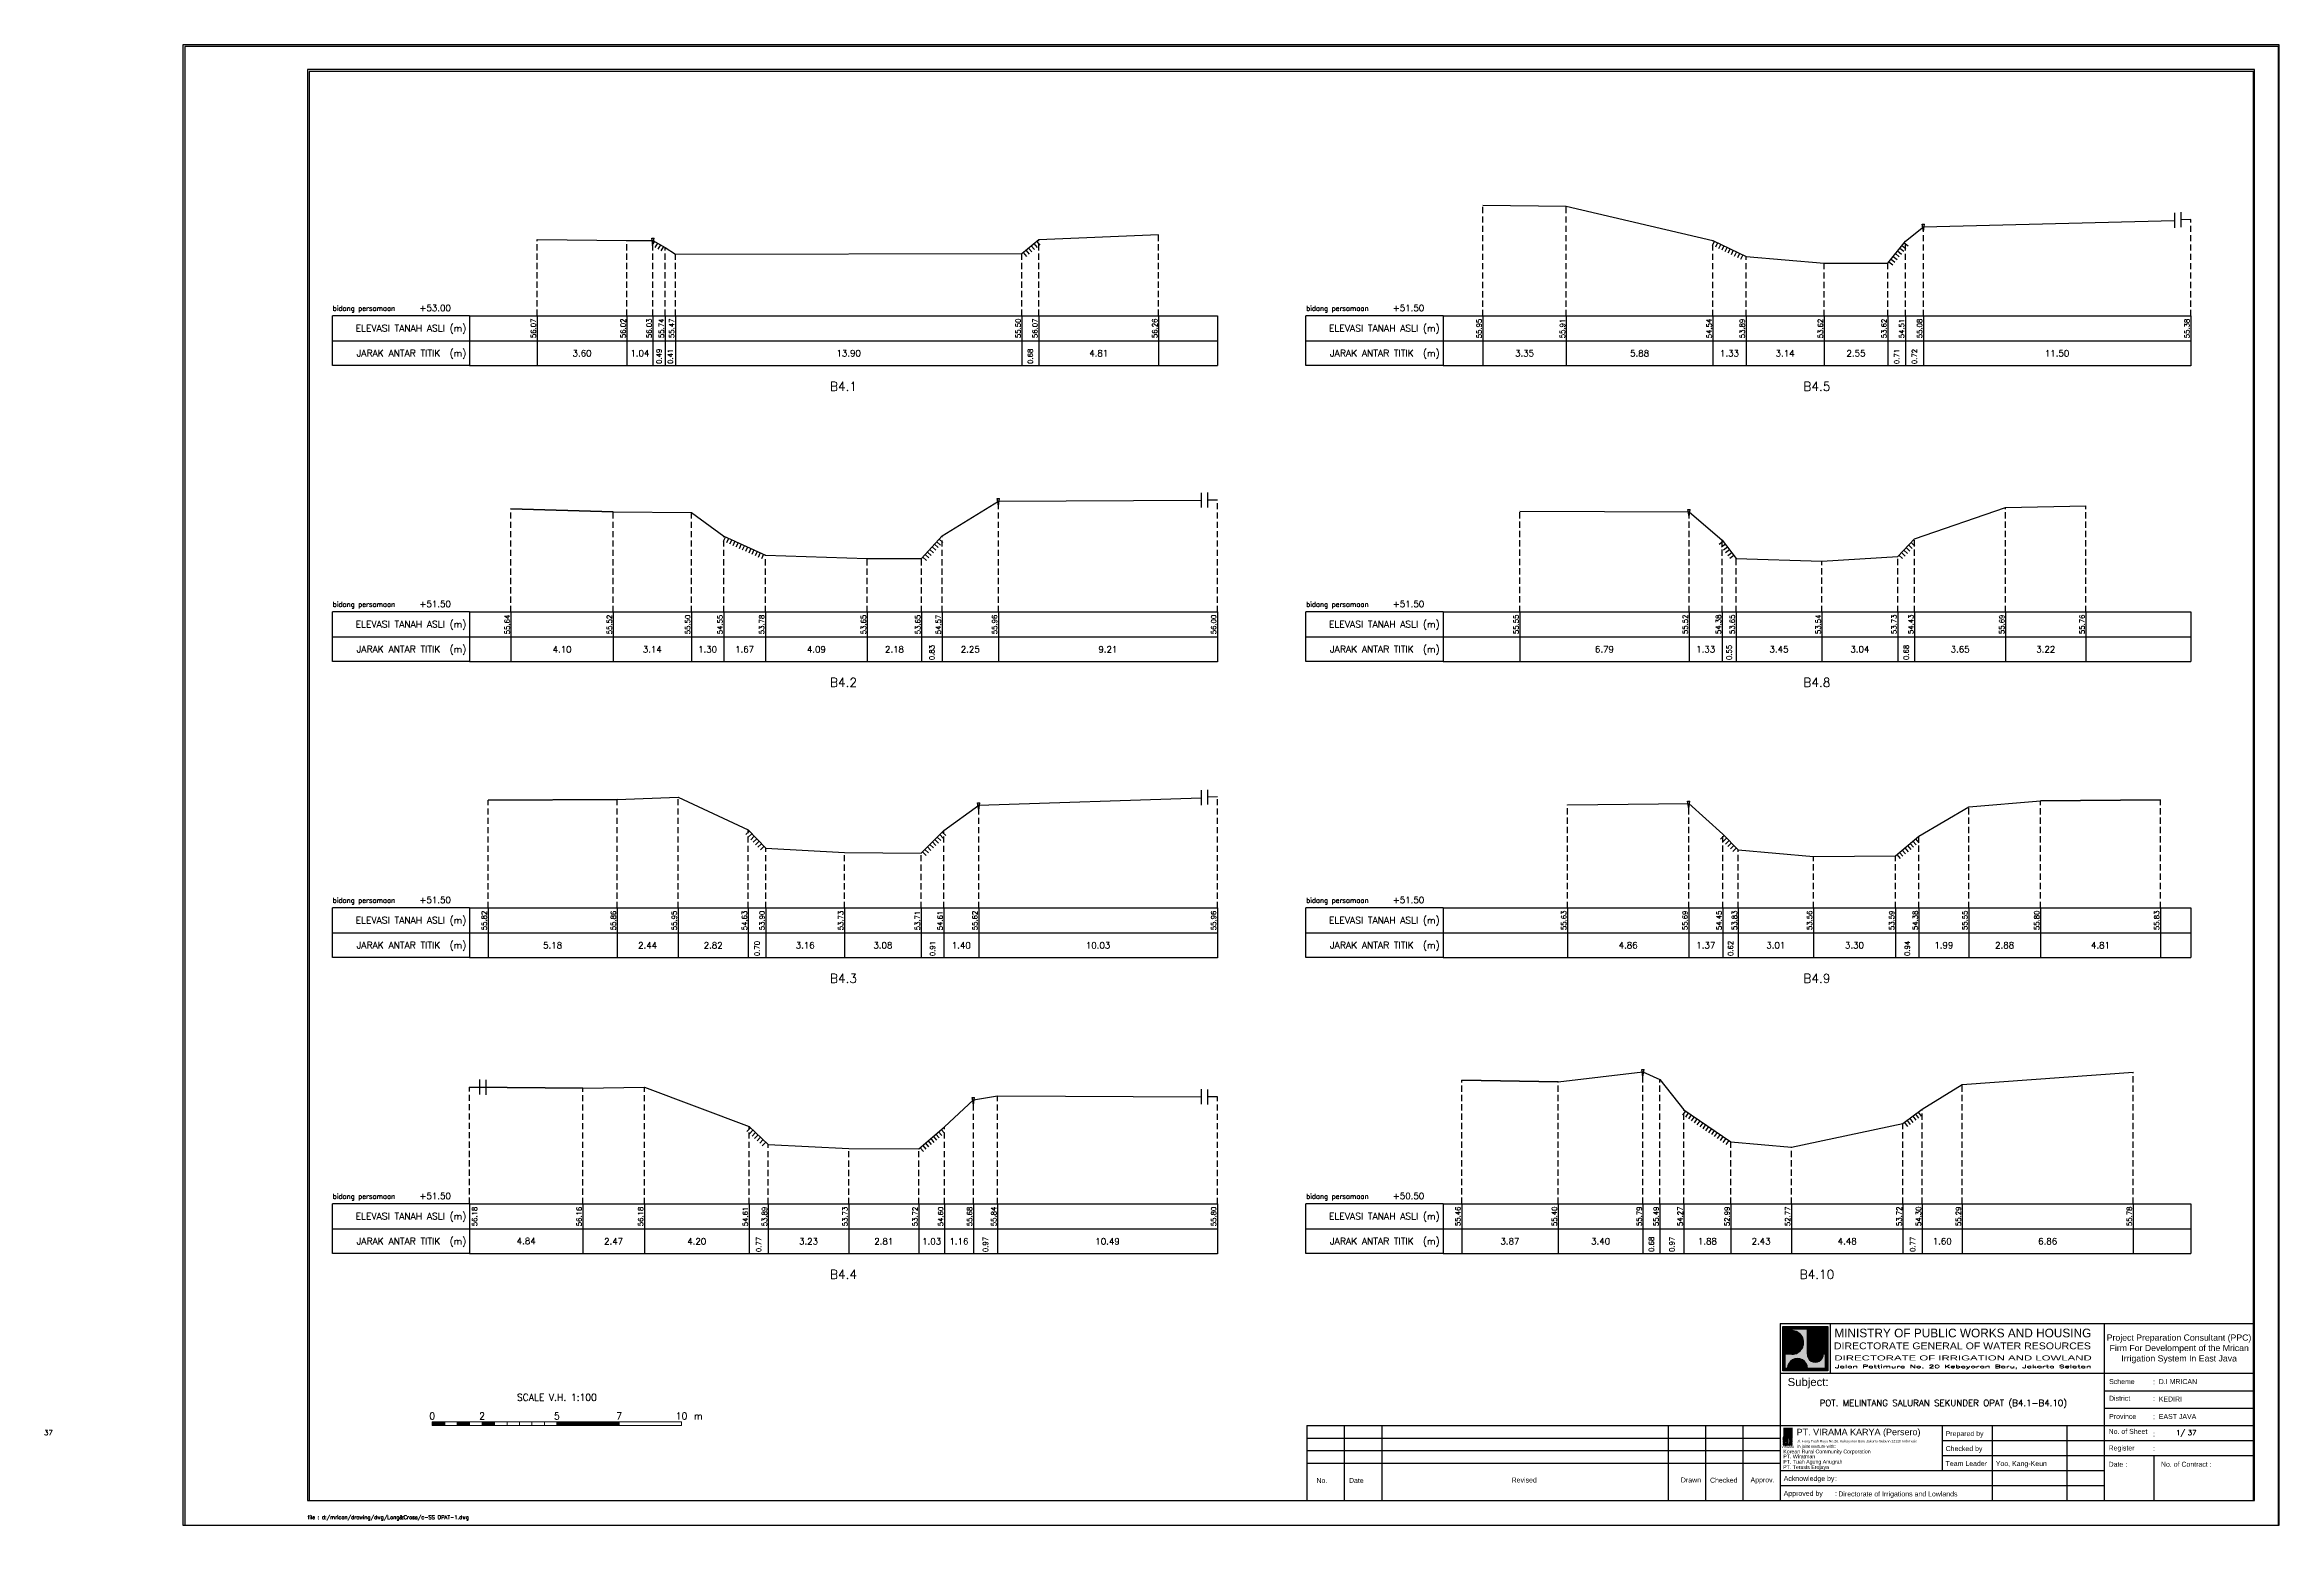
# Model space of a CAD drawing. Header units: inches. Extents: x -11 to 3175, y -842 to -783.
# Drawn here: x -10.5 to 79.1, y -842 to -782.6 of the extents above; entities that cross this region are included whole.
import ezdxf
from ezdxf.enums import TextEntityAlignment as Align

# ---------------------------------------------------------------- set-up
doc = ezdxf.new("R2010")
doc.units = ezdxf.units.IN
doc.header["$MEASUREMENT"] = 0
doc.linetypes.add('DASHED2', pattern=[0.375, 0.25, -0.125])
doc.layers.add('KOP', color=7, linetype='Continuous')
doc.layers.add('pelengkap', color=7, linetype='Continuous')
doc.styles.add('ARIAL', font='arial.ttf')
doc.styles.add('battang01', font='arial.ttf')
doc.styles.add('L100', font='simplex.shx', dxfattribs={"height": 0.254})
doc.styles.add('L140', font='simplex.shx', dxfattribs={"height": 0.356})
doc.styles.add('L60', font='simplex.shx', dxfattribs={"height": 0.152})
doc.styles.add('L80', font='simplex.shx', dxfattribs={"height": 0.203})
doc.styles.add('ROMANS-N', font='ROMANS.SHX', dxfattribs={"width": 0.8})
doc.styles.add('SONDU', font='arial.ttf')
doc.styles.get("Standard").update_dxf_attribs({"font": 'simplex.shx'})
doc.styles.add('STYLE1', font='arial.ttf', dxfattribs={"height": 0.2})
pattern_1 = [(45, (0, 0), (-0.08838834764831843, 0.08838834764831845), [])]

# ---------------------------------------------------------------- blocks, each defined once
blk = doc.blocks.new('kop')
at = {"layer": 'KOP'}
h = blk.add_hatch(color=3, dxfattribs=at)
h.paths.add_polyline_path([(609.8653532927285, 69.7965174242664), (591.8076082223538, 69.7965174242664), (591.8076082223538, 51.90947071793616), (609.8653532927285, 51.90947071793616)])
h.paths.add_polyline_path([(592.1020534932645, 52.24844148547069), (592.1020534932645, 69.50460869670152), (609.5341911203627, 69.50460869670152), (609.5341911203627, 52.24844148547069)], flags=16)
edge = h.paths.add_edge_path(flags=0)
edge.add_line((608.873529834174, 52.90910277674104), (601.6712012034158, 52.90910277674104))
edge.add_ellipse((597.6820295724688, 52.91975268540099), major_axis=(2.820780363398898, 2.820780363398898), ratio=0.9999999999999934, start_angle=314.8470375744171, end_angle=495.1529624255826)
edge.add_line((593.6928579415221, 52.90910277674104), (592.7627147794652, 52.90910277674104))
edge.add_line((592.7627147794651, 52.90910277674104), (592.7627147794651, 58.62619728620361))
edge.add_line((592.7627147794651, 58.62619728620368), (595.428986556629, 58.62619728620368))
edge.add_ellipse((595.4289865566291, 63.36824099147847), major_axis=(-3.353131261170752, 3.353131261170752), ratio=0.9999999999999983, start_angle=134.9999999999999, end_angle=314.9999999999999)
edge.add_line((595.4289865566291, 68.11028469675327), (595.4289865566291, 68.84394741944757))
edge.add_line((595.4289865566291, 68.84394741944752), (601.6547436091821, 68.84394741944752))
edge.add_line((601.6547436091821, 68.84394741944752), (601.6547436091821, 58.59413430307072))
edge.add_ellipse((604.8563547331537, 58.62619728605213), major_axis=(2.263994459030571, 2.263994459030571), ratio=0.9999999999991376, start_angle=135.5737774266452, end_angle=315.0000000026869)
edge.add_line((608.0581264027169, 58.62619728620368), (608.873529834174, 58.62619728620368))
edge.add_line((608.873529834174, 58.62619728620368), (608.873529834174, 52.9091027767411))
h = blk.add_hatch(dxfattribs=at)
h.set_pattern_fill('ANSI31', color=21)
h.set_pattern_definition(pattern_1)
h.paths.add_polyline_path([(609.5341911203627, 69.50460869670152), (592.1020534932645, 69.50460869670152), (592.1020534932645, 52.24844148547069), (609.5341911203627, 52.24844148547069)])
edge = h.paths.add_edge_path(flags=16)
edge.add_line((608.0581264038578, 58.62619728331649), (608.873529834174, 58.62619728331649))
edge.add_line((608.873529834174, 58.62619728331649), (608.873529834174, 52.90910277674104))
edge.add_line((608.873529834174, 52.90910277674104), (601.6712012043477, 52.90910277674104))
edge.add_ellipse((597.6820295732255, 52.91975268530538), major_axis=(-2.820780363950464, 2.820780363950464), ratio=0.9999999999999999, start_angle=224.8470375717975, end_angle=405.1529624282025)
edge.add_line((593.6928579421033, 52.90910277674104), (592.7627147794651, 52.90910277674104))
edge.add_line((592.7627147794651, 52.90910277674104), (592.7627147794651, 58.62619728331649))
edge.add_line((592.7627147794651, 58.62619728331649), (595.4289865705781, 58.62619728331649))
edge.add_ellipse((595.4289865571182, 63.3682409894528), major_axis=(-3.353131262124677, 3.353131262124677), ratio=0.9999999999999912, start_angle=134.9999999999997, end_angle=314.9999999999998)
edge.add_line((595.4289865571182, 68.11028469676671), (595.4289865571182, 68.84394741944752))
edge.add_line((595.4289865571182, 68.84394741944752), (601.6547436095548, 68.84394741944752))
edge.add_line((601.6547436095548, 68.84394741944752), (601.6547436095548, 58.5941344047481))
edge.add_ellipse((604.8563547345466, 58.62619728331649), major_axis=(-2.263994459341034, 2.263994459341035), ratio=0.999999999999965, start_angle=45.57377555810933, end_angle=225.000000000001)
h = blk.add_hatch(color=3, dxfattribs=at)
edge = h.paths.add_edge_path()
edge.add_line((601.6547436091821, 68.84394741944752), (595.4289865566291, 68.84394741944752))
edge.add_line((595.4289865566291, 68.84394741944752), (595.4289865566291, 68.11028469675321))
edge.add_ellipse((595.4289865566291, 63.36824099147847), major_axis=(-3.353131261170759, 3.353131261170758), ratio=0.9999999999999979, start_angle=134.9999999999999, end_angle=314.99999999999994, ccw=False)
edge.add_line((595.4289865566291, 58.62619728620368), (592.7627147794652, 58.62619728620368))
edge.add_line((592.7627147794651, 58.62619728620368), (592.7627147794651, 52.9091027767411))
edge.add_line((592.7627147794651, 52.90910277674104), (593.692857941522, 52.90910277674104))
edge.add_ellipse((597.6820295724688, 52.91975268540099), major_axis=(-2.820780363398898, 2.820780363398898), ratio=0.9999999999999934, start_angle=-135.1529624255826, end_angle=45.15296242558293, ccw=False)
edge.add_line((601.6712012034156, 52.90910277674104), (608.8735298341738, 52.90910277674104))
edge.add_line((608.873529834174, 52.90910277674104), (608.873529834174, 58.62619728620361))
edge.add_line((608.873529834174, 58.62619728620368), (608.0581264027169, 58.62619728620368))
edge.add_ellipse((604.856354733136, 58.62619728987087), major_axis=(2.263994459042317, 2.263994459042318), ratio=0.9999999999997576, start_angle=134.426222510409, end_angle=314.999999934367, ccw=False)
edge.add_line((601.6547436091821, 58.65826027636805), (601.6547436091821, 68.8439474194476))
h = blk.add_hatch(dxfattribs=at)
h.set_pattern_fill('ANSI31', color=41)
h.set_pattern_definition(pattern_1)
h.paths.add_polyline_path([(595.5939701222399, 25.44229578518152), (591.9923714647559, 25.44229578518152), (591.9923714647559, 22.12011222587194), (595.5939701222399, 22.12011222587194)])
h.paths.add_polyline_path([(594.8290399212113, 23.80107538915849), (595.486404190889, 22.50553331270966), (594.9518442189607, 22.50553331270966), (594.3704352444638, 23.59173922572727), (594.3704352444638, 22.50553331270966), (593.8526512319377, 22.50553331270966), (593.8526512319377, 24.7253559070662), (593.2416323709347, 22.50553331270966), (592.8436656118323, 22.50553331270966), (592.1206616099082, 25.0450254569166), (592.6728596590955, 25.0450254569166), (593.0257276515837, 23.53939475651638), (593.4088768836065, 25.0450254569166), (594.3704352444638, 25.0450254569166), (594.3704352444638, 23.99209855350495), (594.8904903176194, 25.0450254569166), (595.4627761213299, 25.0450254569166)], flags=16)
at = {"color": 2}
blk.add_lwpolyline([(-49.29008735655361, -9.987386569675465), (790.6905617838997, -9.987386569675465), (790.6905617838997, 583.2926438577114), (-49.29008735655361, 583.2926438577114)], close=True, dxfattribs=at)
at = {"color": 6}
blk.add_lwpolyline([(0.6493091440684111, 0.0004927304488262507), (780.7026824837753, 0.0004927304488262507), (780.7026824837753, 573.3047645575871), (0.6493091440684111, 573.3047645575871)], close=True, dxfattribs=at)
at = {"layer": 'KOP', "color": 5}
for p, q in [((590.8030303217506, 70.96299432783698), (590.8030303217506, 29.98464833497903)), ((590.8030303217506, 70.96299432783698), (780.7026824837753, 70.96299432783698)), ((400.9033781597261, 29.98464833497903), (400.9033781597261, 0.0004927304488262507)), ((400.9033781597261, 29.98464833497903), (590.8030303217506, 29.98464833497903)), ((590.8030303217506, 29.98464833497903), (590.8030303217506, 0.0004927304488262507))]:
    blk.add_line(p, q, dxfattribs=at)
at = {"layer": 'KOP', "color": 3}
for p, q in [((591.8076082223538, 69.7965174242664), (609.8653532927285, 69.7965174242664)), ((591.8076082223538, 51.90947071793616), (591.8076082223538, 69.7965174242664)), ((592.1020534932645, 69.50460869670152), (609.5341911203627, 69.50460869670152)), ((592.1020534932645, 52.24844148547069), (592.1020534932645, 69.50460869670152)), ((595.4289865571182, 68.84394741502373), (595.4289865571182, 68.1102846954029)), ((595.4289865566291, 68.84394741944752), (601.6547436091821, 68.84394741944752)), ((601.6547436095548, 58.59413430414176), (601.6547436095548, 68.84394741502373)), ((609.5341911203627, 69.50460869670152), (609.5341911203627, 52.24844148547069)), ((609.8653532927285, 69.7965174242664), (609.8653532927285, 51.90947071793616)), ((592.7627147794651, 52.90910277674104), (592.7627147794651, 58.62619728620368)), ((595.4289865571182, 58.62619728331649), (592.7627147799426, 58.62619728331649)), ((608.8735298352565, 58.62619728331649), (608.0581264038578, 58.62619728331649)), ((608.873529834174, 58.62619728620368), (608.873529834174, 52.90910277674104)), ((609.8653532927285, 51.90947071793616), (591.8076082223538, 51.90947071793616)), ((609.5341911203627, 52.24844148547069), (592.1020534932645, 52.24844148547069)), ((593.6928579415221, 52.90910277674104), (592.7627147794651, 52.90910277674104)), ((608.873529834174, 52.90910277674104), (601.6712012034156, 52.90910277674104)), ((720.7343712747147, 43.97725428375983), (780.7026824837753, 43.97725428375983)), ((720.7343712747147, 36.98095130936949), (780.7026824837753, 36.98095130936949)), ((415.895455961991, 29.98464833497903), (415.895455961991, 0.0004927304488262507)), ((430.8875337642562, 29.98464833497903), (430.8875337642562, 0.0004927304488262507)), ((545.8267969149554, 29.98464833497903), (545.8267969149554, 0.0004927304488262507)), ((560.8188747172203, 29.98464833497903), (560.8188747172203, 0.0004927304488262507)), ((575.8109525194855, 29.98464833497903), (575.8109525194855, 0.0004927304488262507)), ((655.7687007982327, 29.98464833497903), (655.7687007982327, 11.99415497226093)), ((675.7581378679197, 29.98464833497903), (675.7581378679197, 0.0004927304488262507)), ((705.7422934724498, 29.98464833497903), (705.7422934724498, 0.0004927304488262507)), ((400.9033781597261, 24.98728906755738), (590.8030303217506, 24.98728906755738)), ((400.9033781597261, 19.98992980013563), (590.8030303217506, 19.98992980013563)), ((655.7687007982327, 23.98781721407303), (720.7343712747147, 23.98781721407303)), ((655.7687007982327, 17.99098609316704), (720.7343712747147, 17.99098609316704)), ((720.7343712747147, 23.98781721407303), (780.7026824837753, 23.98781721407303)), ((720.7343712747147, 17.99098609316704), (780.7026824837753, 17.99098609316704)), ((740.7238083444017, 17.99098609316704), (740.7238083444017, 0.0004927304488262507)), ((400.9033781597261, 14.99257053271398), (590.8030303217506, 14.99257053271398)), ((590.8030303217506, 5.997323851354935), (720.7343712747147, 5.997323851354935))]:
    blk.add_line(p, q, dxfattribs=at)
at = {"layer": 'KOP', "color": 4}
for p, q in [((610.7924673914374, 70.96299432783698), (610.7924673914374, 50.97355725815018)), ((720.7343712747147, 70.96299432783698), (720.7343712747147, 0.0004927304488262507)), ((590.8030303217506, 50.97355725815018), (720.7343712747147, 50.97355725815018)), ((720.7343712747147, 50.97355725815018), (780.7026824837753, 50.97355725815018)), ((590.8030303217506, 29.98464833497903), (720.7343712747147, 29.98464833497903)), ((720.7343712747147, 29.98464833497903), (780.7026824837753, 29.98464833497903)), ((590.8030303217506, 11.99415497226093), (720.7343712747147, 11.99415497226093))]:
    blk.add_line(p, q, dxfattribs=at)
at = {"layer": 'KOP', "color": 41}
blk.add_line((595.5939701222399, 22.12011222587194), (591.9923714647559, 22.12011222587194), dxfattribs=at)
at = {"layer": 'KOP', "color": 42}
for points in [[(592.1962927759001, 29.11418325926331), (592.1962927759001, 25.44229578518152)], [(592.5354066955362, 29.11418325926331), (592.5354066955362, 25.44229578518152)], [(592.9591241846518, 29.11418325926331), (592.9591241846518, 25.44229578518152)], [(593.3828416737675, 29.11418325926331), (593.3828416737675, 25.44229578518152)], [(593.8065591628832, 29.11418325926331), (593.8065591628832, 25.44229578518152)], [(594.2302766519989, 29.11418325926331), (594.2302766519989, 25.44229578518152)], [(594.6539941411147, 29.11418325926331), (594.6539941411147, 25.44229578518152)], [(595.0777116302304, 29.11418325926331), (595.0777116302304, 25.44229578518152)], [(595.5014291193462, 29.11418325926331), (595.5014291193462, 25.44229578518152)]]:
    blk.add_lwpolyline(points, dxfattribs=at)
at = {"layer": 'KOP', "color": 41}
for points in [[(591.9923714647559, 25.44229578518152), (595.5939701222399, 25.44229578518152)], [(592.1206616099082, 25.0450254569166), (592.6728596590955, 25.0450254569166)], [(592.1206616099082, 25.0450254569166), (592.8436656118323, 22.50553331270964)], [(592.2042302093139, 25.44229578518152), (592.4160889538717, 25.44229578518152)], [(592.6279476984296, 25.44229578518152), (592.8398064429874, 25.44229578518152)], [(592.6728596590955, 25.04502545691657), (593.0257276515837, 23.53939475651638), (593.4088768836065, 25.04502545691663)], [(592.8436656118323, 22.50553331270966), (593.2416323709347, 22.50553331270966)], [(593.0516651875452, 25.44229578518152), (593.2635239321031, 25.44229578518152)], [(593.2416323709347, 22.50553331270964), (593.8526512319377, 24.7253559070662)], [(593.4088768836065, 25.0450254569166), (594.3704352444638, 25.0450254569166)], [(593.475382676661, 25.44229578518152), (593.6872414212188, 25.44229578518152)], [(593.8526512319377, 22.50553331270966), (593.8526512319377, 24.7253559070662)], [(593.8526512319377, 22.50553331270966), (594.3704352444638, 22.50553331270966)], [(593.8991001657766, 25.44229578518152), (594.1109589103345, 25.44229578518152)], [(594.3228176548924, 25.44229578518152), (594.5346763994503, 25.44229578518152)], [(594.3704352444638, 25.0450254569166), (594.3704352444638, 23.99209855350495)], [(594.3704352444638, 23.99209855350495), (594.8904903176194, 25.04502545691664)], [(594.9518442189607, 22.50553331270961), (594.3704352444638, 23.59173922572727)], [(594.3704352444638, 23.59173922572727), (594.3704352444638, 22.50553331270966)], [(594.7465351440081, 25.44229578518152), (594.958393888566, 25.44229578518152)], [(594.8290399212113, 23.80107538915849), (595.4627761213299, 25.04502545691658)], [(594.8290399212113, 23.80107538915849), (595.486404190889, 22.50553331270966)], [(594.8904903176194, 25.0450254569166), (595.4627761213299, 25.0450254569166)], [(594.9518442189607, 22.50553331270966), (595.486404190889, 22.50553331270966)], [(595.1702526331238, 25.44229578518152), (595.3821113776818, 25.44229578518152)]]:
    blk.add_lwpolyline(points, dxfattribs=at)
at = {"layer": 'KOP', "color": 3}
for centre, major_axis, ratio, start_param, end_param in [((595.4289865571182, 63.3682409894528), (-3.353131262124677, 3.353131262124677), 0.9999999999999912, 2.35619449019234, 5.497787143782134), ((597.6820295732255, 52.91975268530538), (-2.820780363950464, 2.820780363950464), 0.9999999999999998, 3.924321118983262, 7.071253168581014), ((604.8563547345466, 58.62619728331649), (-2.263994459341034, 2.263994459341035), 0.9999999999999651, 0.7853981633974656, 3.926990816987259)]:
    blk.add_ellipse(centre, major_axis=major_axis, ratio=ratio, start_param=start_param, end_param=end_param, dxfattribs=at)
at = {"layer": 'KOP', "color": 5, "style": 'SONDU'}
for s, height, width, p, p2 in [('DIRECTORATE GENERAL OF WATER RESOURCES', 2.748547597081934, 1.100714376561997, (612.3259886324004, 60.61804978528377), (715.4154333181652, 60.61804978528377)), ('MINISTRY OF PUBLIC WORKS AND HOUSING', 3.49815148719519, 0.9710490151369037, (612.4932982688147, 65.39724920043633), (715.583635835389, 65.39724920043633)), ('DIRECTORATE OF IRRIGATION AND LOWLAND', 1.99894370696868, 1.63875262601232, (612.5247331509995, 56.15346481889102), (715.7518429621628, 56.15346481889102))]:
    blk.add_text(s, height=height, dxfattribs=dict(at, width=width)).set_placement(p, p2, align=Align.FIT)
at = {"layer": 'KOP', "color": 3, "style": 'ROMANS-N', "width": 1.832260783358812}
blk.add_text('Jalan Pattimura No. 20 Kebayoran Baru, Jakarta Selatan', height=1.249339816855425, dxfattribs=at).set_placement((612.7914110984061, 53.0739527913797), (715.583635835389, 53.0739527913797), align=Align.FIT)
at = {"layer": 'KOP', "color": 5, "style": 'ARIAL'}
blk.add_text('Subject:', height=3.252150442789123, dxfattribs=at).set_placement((593.7538629287924, 45.86653647040268))
at = {"layer": 'KOP', "color": 3}
for s, height, style, p in [('Scheme', 1.99894370696868, 'battang01', (722.7467307064071, 46.65722556886666)), (':', 1.99894370696868, 'battang01', (740.368327375754, 46.56012324452533)), ('D.I MRICAN', 1.99894370696868, 'battang01', (742.6585068305885, 46.65722556886666)), ('District', 1.99894370696868, 'battang01', (722.6754973804648, 39.96707763894264)), (':', 1.99894370696868, 'battang01', (740.382074427338, 39.86997531646293)), ('KEDIRI', 1.99894370696868, 'battang01', (742.6585068305885, 39.66092259447632)), ('Prepared by', 1.99894370696868, 'battang01', (657.1430811109453, 25.78808395849862)), ('No. of Sheet ', 1.99894370696868, 'battang01', (722.520620818671, 26.67669459981798)), ('Province', 1.99894370696868, 'battang01', (722.7467307064071, 32.66461962008597)), (':', 1.99894370696868, 'battang01', (740.368327375754, 32.56751729574452)), (':', 1.99894370696868, 'battang01', (740.3764858407951, 25.61838168175072)), ('EAST JAVA', 1.99894370696868, 'battang01', (742.6585068305885, 32.66461962008597)), ('in joint venture with:', 1.249339816855425, 'SONDU', (597.5578460284455, 21.07202452231022)), ('Checked by', 1.99894370696868, 'battang01', (657.1430811109453, 19.79125283759251)), ('Register', 1.99894370696868, 'battang01', (722.520620818671, 20.01807698302375)), (':', 1.99894370696868, 'battang01', (740.3598310849088, 19.92097465868241)), ('No.', 2, 'STYLE1', (404.7326663119579, 6.989602865739329)), ('Date', 2, 'STYLE1', (417.7761580577991, 6.989602865739329)), ('Revised', 2, 'STYLE1', (483.0371936477145, 7.169341252978228)), ('Drawn', 2, 'STYLE1', (550.9231662973559, 7.182965166626985)), ('Checked', 2, 'STYLE1', (562.6224972631348, 7.108401592637279)), ('Approv.', 2, 'STYLE1', (578.86250988613, 7.205550314016108)), ('Acknowledge by', 1.99894370696868, 'battang01', (592.1774106344633, 7.797590595780406)), (':', 1.99894370696868, 'battang01', (612.7647815001492, 7.813086169812294)), ('Team Leader', 1.99894370696868, 'battang01', (657.1430811109453, 13.79442171668651)), ('Yoo, Kang-Keun', 1.99894370696868, 'battang01', (677.261691985017, 13.79442171668651)), ('Date :', 1.99894370696868, 'battang01', (722.520620818671, 13.48542904786333)), ('No. of Contract :', 1.99894370696868, 'battang01', (743.5203251274443, 13.48542904786333)), ('Approved by', 1.99894370696868, 'battang01', (592.1774106344633, 1.800759474874411)), (':', 1.99894370696868, 'battang01', (612.8062382028575, 1.771932832116903)), ('Directorate of Irrigations and Lowlands', 1.99894370696868, 'battang01', (614.0846811434608, 1.594699671224788))]:
    blk.add_text(s, height=height, dxfattribs=dict(at, style=style)).set_placement(p)
at = {"layer": 'KOP', "color": 6, "style": 'SONDU'}
blk.add_text('PT. VIRAMA KARYA (Persero)', height=2.580944750812598, dxfattribs=at).set_placement((597.3630730504415, 26.14584984606049))
at = {"layer": 'KOP', "color": 42, "style": 'SONDU'}
blk.add_text('VIRAMA', height=0.9417941134961573, dxfattribs=at).set_placement((591.2959839900191, 21.03873930941651))
at = {"layer": 'KOP', "color": 4, "style": 'SONDU'}
for s, p in [('Korean Rural Community Corporation', (592.0172325651579, 18.85809622764893)), ('PT. Wiratman', (592.0172325651579, 16.86431729777243)), ('PT. Terasis Erojaya', (591.9444979581187, 12.58833032325808)), ('PT. Tuah Agung Anugrah', (591.9984246368545, 14.73155498450907))]:
    blk.add_text(s, height=1.49920778022651, dxfattribs=at).set_placement(p)
at = {"layer": 'KOP', "color": 3, "insert": (719.8583502723425, 60.76950394133539), "char_height": 2.49867963371085, "width": 61.43936713392102, "attachment_point": 4, "style": 'SONDU'}
blk.add_mtext('\\pi1.9124;Project Preparation Consultant (PPC)\\P\\pi3.0493;Firm For Develompent of the Mrican \\P\\pi7.7731;Irrigation System In East Java', dxfattribs=at)
at = {"layer": 'KOP', "color": 2, "insert": (597.5716775050441, 24.25098294227902), "char_height": 0.9994718534843399, "width": 48.71807324837515, "attachment_point": 1, "style": 'SONDU'}
blk.add_mtext('Jl. Hang Tuah Raya No.26, Kebayoran Baru Jakarta Selatan 12120 Indonesia', dxfattribs=at)
blk = doc.blocks.new('*X6')
at = {"color": 0}
for p, q in [((20000, 6250), (25000, 6250)), ((20000, 6200), (25000, 6200)), ((20000, 6150), (25000, 6150)), ((20000, 6100), (25000, 6100)), ((20000, 6050), (25000, 6050))]:
    blk.add_line(p, q, dxfattribs=at)
blk = doc.blocks.new('*X5')
at = {"color": 0}
for p, q in [((14000, 6250), (15000, 6250)), ((14000, 6200), (15000, 6200)), ((14000, 6150), (15000, 6150)), ((14000, 6100), (15000, 6100)), ((14000, 6050), (15000, 6050))]:
    blk.add_line(p, q, dxfattribs=at)
blk = doc.blocks.new('*X3')
at = {"color": 0}
for p, q in [((10000, 6250), (11000, 6250)), ((10000, 6200), (11000, 6200)), ((10000, 6150), (11000, 6150)), ((10000, 6100), (11000, 6100)), ((10000, 6050), (11000, 6050))]:
    blk.add_line(p, q, dxfattribs=at)
blk = doc.blocks.new('*X4')
at = {"color": 0}
for p, q in [((12000, 6250), (13000, 6250)), ((12000, 6200), (13000, 6200)), ((12000, 6150), (13000, 6150)), ((12000, 6100), (13000, 6100)), ((12000, 6050), (13000, 6050))]:
    blk.add_line(p, q, dxfattribs=at)
blk = doc.blocks.new('c100')
at = {"color": 2}
blk.add_lwpolyline([(-5, -1), (79.10000000000002, -1), (79.10000000000002, 58.4), (-5, 58.4)], close=True, dxfattribs=at)
at = {"color": 6}
blk.add_lwpolyline([(0, 0), (78.10000000000002, 0), (78.10000000000002, 57.4), (3.516176065587739e-15, 57.4)], close=True, dxfattribs=at)
at = {"color": 3, "lineweight": 0}
for points in [[(5, 3), (5.5, 3), (5.5, 3.15), (5, 3.15)], [(5.5, 3), (6, 3), (6, 3.15), (5.5, 3.15)], [(6, 3), (6.5, 3), (6.5, 3.15), (6, 3.15)], [(6.5, 3), (7, 3), (7, 3.15), (6.5, 3.15)], [(7, 3), (7.5, 3), (7.5, 3.15), (7, 3.15)], [(7.5, 3), (8, 3), (8, 3.15), (7.5, 3.15)], [(8, 3), (8.5, 3), (8.5, 3.15), (8, 3.15)], [(8.5, 3), (9, 3), (9, 3.15), (8.5, 3.15)], [(9, 3), (9.5, 3), (9.5, 3.15), (9, 3.15)], [(9.5, 3), (10, 3), (10, 3.15), (9.5, 3.15)], [(10, 3), (12.5, 3), (12.5, 3.15), (10, 3.15)], [(12.5, 3), (15, 3), (15, 3.15), (12.5, 3.15)]]:
    blk.add_lwpolyline(points, close=True, dxfattribs=at)
at = {"color": 1, "lineweight": 0, "xscale": 0.0005, "yscale": 0.0005, "zscale": 0.0005}
for name in ['*X3', '*X4', '*X5', '*X6']:
    blk.add_blockref(name, (0, 0), dxfattribs=at)
at = {"color": 3}
for s, p in [('SCALE V.H. 1:100', (10, 4)), ('0', (5, 3.25)), ('2', (7, 3.25)), ('5', (10, 3.25)), ('7', (12.5, 3.25)), ('10', (15, 3.25))]:
    blk.add_text(s, height=0.27, dxfattribs=at).set_placement(p, align=Align.CENTER)
blk.add_text('m', height=0.27, dxfattribs=at).set_placement((15.5, 3.25))
blk = doc.blocks.new('das2')
at = {"color": 5, "linetype": 'Continuous'}
for q in [(0, 1), (17.75, 0.9999999999999973)]:
    blk.add_line((2.75, 1), q, dxfattribs=at)
at = {"color": 3, "linetype": 'Continuous'}
for p, q in [((2.75, 1), (2.75, 0)), ((17.75, 0.9999999999999973), (17.75, -2.664535259100376e-15)), ((0, 0.5000000000000004), (17.75, 0.4999999999999973)), ((2.75, 0), (0, 0)), ((2.75, 0), (17.75, -2.664535259100376e-15))]:
    blk.add_line(p, q, dxfattribs=at)
blk.add_lwpolyline([(0, 0), (0, 1)], dxfattribs=at)
blk.add_text('bidang persamaan', height=0.1, dxfattribs=at).set_placement((0.005000000000000004, 1.100000000000001))
at = {"color": 5, "linetype": 'Continuous'}
for s, p in [('ELEVASI TANAH ASLI (m)', (2.683279515513197, 0.6825000000000001)), ('JARAK ANTAR TITIK  (m)', (2.683279515513197, 0.1825000000000001))]:
    blk.add_text(s, height=0.135, dxfattribs=at).set_placement(p, align=Align.RIGHT)
blk = doc.blocks.new('gbrpatok')
at = {"color": 2, "linetype": 'Continuous'}
for p, q in [((-0.0004517254713327645, 0.0009574234873781506), (0.0004517254713327645, 0.0009574234873781506)), ((0, -0.001962284437723838), (-0.0004517254713327645, 0.0009574234873781506)), ((0, -0.001962284437723838), (0.0004517254713327645, 0.0009574234873781506))]:
    blk.add_line(p, q, dxfattribs=at)

msp = doc.modelspace()

# ---------------------------------------------------------------- linework, layer by layer
at = {"color": 1, "linetype": 'DASHED2', "lineweight": -3}
for p, q in [((47.14762295158289, -793.4863816197285), (47.14762295158289, -789.0393816197285)), ((50.49516804158289, -793.4863816197285), (50.49516804158289, -789.0733816197285)), ((75.54960973808289, -793.4863816197285), (75.54960973808289, -789.6103816197285)), ((13.85268980423676, -793.479317952707), (13.85268980423676, -790.452317952707)), ((29.33380765423676, -793.479317952707), (29.33380765423676, -790.410317952707)), ((34.13973483423676, -793.479317952707), (34.13973483423676, -790.2173179527069)), ((56.37770736158289, -793.4863816197285), (56.37770736158289, -790.4503816197284)), ((64.10183870458289, -793.4863816197285), (64.10183870458289, -790.4793816197285)), ((64.82139968158289, -793.4863816197285), (64.82139968158289, -789.9023816197284)), ((14.34531643823676, -793.479317952707), (14.34531643823676, -790.738317952707)), ((14.75769864323676, -793.479317952707), (14.75769864323676, -791.005317952707)), ((28.65390722423676, -793.479317952707), (28.65390722423676, -790.983317952707)), ((57.70593813658289, -793.4863816197285), (57.70593813658289, -791.0993816197285)), ((60.84119453558289, -793.4863816197285), (60.84119453558289, -791.3663816197285)), ((63.39328133958289, -793.4863816197285), (63.39328133958289, -791.3643816197285)), ((8.15843476445762, -805.3625311116544), (8.15843476445762, -801.2205311116544)), ((12.26099738445762, -805.3625311116544), (12.26099738445762, -801.3475311116545)), ((15.39719720445762, -805.3625311116544), (15.39719720445762, -801.3645311116544)), ((27.71096743445762, -805.3625311116544), (27.71096743445762, -800.9075311116544)), ((36.49960939745762, -805.3625311116544), (36.49960939745762, -800.8675311116544)), ((48.63213346712234, -805.3558099352515), (48.63213346712234, -801.3108099352515)), ((55.42015092412234, -805.3558099352515), (55.42015092412234, -801.3378099352515)), ((68.12068233412234, -805.3558099352515), (68.12068233412234, -801.1708099352516)), ((71.34105793412235, -805.3558099352515), (71.34105793412235, -801.0938099352516)), ((16.69459976445762, -805.3625311116544), (16.69459976445762, -802.3175311116545)), ((25.45805887045762, -805.3625311116544), (25.45805887045762, -802.2975311116545)), ((18.36782486945762, -805.3625311116544), (18.36782486945762, -803.0805311116544)), ((22.45308573245762, -805.3625311116544), (22.45308573245762, -803.2165311116545)), ((24.63139392545762, -805.3625311116544), (24.63139392545762, -803.2145311116544)), ((56.75255214012234, -805.3558099352515), (56.75255214012234, -802.4768099352515)), ((57.30514057912234, -805.3558099352515), (57.30514057912234, -803.2108099352515)), ((63.79408219912234, -805.3558099352515), (63.79408219912234, -803.1268099352515)), ((64.47102519112234, -805.3558099352515), (64.47102519112234, -802.4258099352516)), ((60.75278863912234, -805.3558099352515), (60.75278863912234, -803.3138099352515)), ((7.236733546131799, -817.2370631344813), (7.236733546131799, -812.9130631344814)), ((12.4189039761318, -817.2370631344813), (12.4189039761318, -812.8770631344813)), ((14.8606079161318, -817.2370631344813), (14.8606079161318, -812.7870631344813)), ((36.4996095361318, -817.2370631344813), (36.4996095361318, -812.7740631344814)), ((50.54486718270568, -817.2308029046981), (50.54486718270568, -813.097802904698)), ((55.40828808770568, -817.2308029046981), (55.40828808770568, -813.043802904698)), ((69.52118480770568, -817.2308029046981), (69.52118480770568, -812.9318029046981)), ((74.33156193770569, -817.2308029046981), (74.33156193770569, -812.900802904698)), ((26.9213373261318, -817.2370631344813), (26.9213373261318, -813.1130631344813)), ((66.63886175770568, -817.2308029046981), (66.63886175770568, -813.1768029046981)), ((17.6789059361318, -817.2370631344813), (17.6789059361318, -814.1030631344813)), ((18.3816009131318, -817.2370631344813), (18.3816009131318, -814.8390631344813)), ((25.5249276441318, -817.2370631344813), (25.5249276441318, -814.1230631344813)), ((56.77732022770568, -817.2308029046981), (56.77732022770568, -814.2778029046981)), ((64.64512531670567, -817.2308029046981), (64.64512531670567, -814.3488029046981)), ((21.5394788171318, -817.2370631344813), (21.5394788171318, -815.0070631344813)), ((24.6176181591318, -817.2370631344813), (24.6176181591318, -815.0310631344813)), ((57.39488744270568, -817.2308029046981), (57.39488744270568, -814.899802904698)), ((60.40711644970568, -817.2308029046981), (60.40711644970568, -815.1708029046981)), ((63.70433533970568, -817.2308029046981), (63.70433533970568, -815.1388029046981)), ((53.57216968766325, -829.1047147224097), (53.57216968766325, -823.8127147224096)), ((73.23652372766325, -829.1047147224097), (73.23652372766325, -823.8257147224097)), ((6.499613122577938, -829.0999601249054), (6.499613122577938, -824.4159601249054)), ((11.04091251262411, -829.1119366109417), (11.04091251262411, -824.4569366109417)), ((13.51162700262411, -829.1119366109417), (13.51162700262411, -824.4289366109417)), ((46.29915703866325, -829.1047147224097), (46.29915703866325, -824.1427147224097)), ((50.17175059566326, -829.1047147224097), (50.17175059566326, -824.2037147224097)), ((54.24779458266325, -829.1047147224097), (54.24779458266325, -824.1117147224096)), ((66.37803396766326, -829.1047147224097), (66.37803396766326, -824.3167147224096)), ((26.70785085262411, -829.1119366109417), (26.70785085262411, -824.9319366109418)), ((27.68033735662411, -829.1119366109417), (27.68033735662411, -824.7679366109417)), ((36.49960957362411, -829.1119366109417), (36.49960957362411, -824.8139366109417)), ((55.21431523466325, -829.1047147224097), (55.21431523466325, -825.3367147224096)), ((64.77651102766325, -829.1047147224097), (64.77651102766325, -825.3017147224097)), ((17.71056770762411, -829.1119366109417), (17.71056770762411, -826.0039366109418)), ((25.54895051262411, -829.1119366109417), (25.54895051262411, -826.0079366109417)), ((64.00243276766325, -829.1047147224097), (64.00243276766325, -825.8847147224096)), ((18.48074674462411, -829.1119366109417), (18.48074674462411, -826.7209366109417)), ((21.70896057562411, -829.1119366109417), (21.70896057562411, -826.8859366109417)), ((24.51847240262411, -829.1119366109417), (24.51847240262411, -826.8969366109417)), ((57.09679065966326, -829.1047147224097), (57.09679065966326, -826.6147147224096)), ((59.52699604866326, -829.1047147224097), (59.52699604866326, -826.8327147224096))]:
    msp.add_line(p, q, dxfattribs=at)
at = {"color": 2, "linetype": 'Continuous', "lineweight": -3}
for p, q in [((47.14762295158289, -789.0393816197285), (50.49516804158289, -789.0733816197285)), ((50.49516804158289, -789.0733816197285), (56.37770736158289, -790.4503816197284)), ((64.82139968158289, -789.9023816197284), (74.89960973808289, -789.6464863063296)), ((74.89960973808289, -789.3464863063297), (74.89960973808289, -789.9464863063296)), ((75.14960378911617, -789.3203009359579), (75.14960378911617, -789.9203009359578)), ((75.54960973808289, -789.6103816197285), (75.14960378911617, -789.6203009359579)), ((9.210361724236757, -790.413317952707), (12.80996213223676, -790.455317952707)), ((12.80996213223676, -790.455317952707), (13.85268980423676, -790.452317952707)), ((13.85268980423676, -790.452317952707), (14.34531643823676, -790.738317952707)), ((28.65390722423676, -790.983317952707), (29.33380765423676, -790.410317952707)), ((29.33380765423676, -790.410317952707), (34.13973483423676, -790.2173179527069)), ((56.37770736158289, -790.4503816197284), (57.70593813658289, -791.0993816197285)), ((63.39328133958289, -791.3643816197285), (64.10183870458289, -790.4793816197285)), ((64.10183870458289, -790.4793816197285), (64.82139968158289, -789.9023816197284)), ((14.34531643823676, -790.738317952707), (14.75769864323676, -791.005317952707)), ((14.75769864323676, -791.005317952707), (28.65390722423676, -790.983317952707)), ((57.70593813658289, -791.0993816197285), (60.84119453558289, -791.3663816197285)), ((60.84119453558289, -791.3663816197285), (63.39328133958289, -791.3643816197285)), ((8.15843476445762, -801.2205311116544), (12.26099738445762, -801.3475311116545)), ((12.26099738445762, -801.3475311116545), (15.39719720445762, -801.3645311116544)), ((15.39719720445762, -801.3645311116544), (16.69459976445762, -802.3175311116545)), ((25.45805887045762, -802.2975311116545), (27.71096743445762, -800.9075311116544)), ((27.71096743445762, -800.9075311116544), (35.84960939745762, -800.8721900417748)), ((35.84960939745762, -800.5721900417749), (35.84960939745762, -801.1721900417748)), ((36.09960843829467, -800.5690310016223), (36.09960843829467, -801.1690310016222)), ((36.49960939745762, -800.8675311116544), (36.09960843829467, -800.8690310016223)), ((48.63213346712234, -801.3108099352515), (55.42015092412234, -801.3378099352515)), ((55.42015092412234, -801.3378099352515), (56.75255214012234, -802.4768099352515)), ((64.47102519112234, -802.4258099352516), (68.12068233412234, -801.1708099352516)), ((68.12068233412234, -801.1708099352516), (71.34105793412235, -801.0938099352516)), ((16.69459976445762, -802.3175311116545), (18.36782486945762, -803.0805311116544)), ((24.63139392545762, -803.2145311116544), (25.45805887045762, -802.2975311116545)), ((18.36782486945762, -803.0805311116544), (22.45308573245762, -803.2165311116545)), ((22.45308573245762, -803.2165311116545), (24.63139392545762, -803.2145311116544)), ((56.75255214012234, -802.4768099352515), (57.30514057912234, -803.2108099352515)), ((57.30514057912234, -803.2108099352515), (60.75278863912234, -803.3138099352515)), ((60.75278863912234, -803.3138099352515), (63.79408219912234, -803.1268099352515)), ((63.79408219912234, -803.1268099352515), (64.47102519112234, -802.4258099352516)), ((7.236733546131799, -812.9130631344814), (12.4189039761318, -812.8770631344813)), ((12.4189039761318, -812.8770631344813), (14.8606079161318, -812.7870631344813)), ((14.8606079161318, -812.7870631344813), (17.6789059361318, -814.1030631344813)), ((26.9213373261318, -813.1130631344813), (35.8496095361318, -812.8114151704636)), ((35.8496095361318, -812.5114151704637), (35.8496095361318, -813.1114151704636)), ((36.09960159709237, -812.4873403523711), (36.09960159709237, -813.087340352371)), ((36.4996095361318, -812.7740631344814), (36.09960159709237, -812.7873403523711)), ((50.54486718270568, -813.097802904698), (55.40828808770568, -813.043802904698)), ((55.40828808770568, -813.043802904698), (56.77732022770568, -814.2778029046981)), ((66.63886175770568, -813.1768029046981), (69.52118480770568, -812.9318029046981)), ((69.52118480770568, -812.9318029046981), (74.33156193770569, -812.900802904698)), ((25.5249276441318, -814.1230631344813), (26.9213373261318, -813.1130631344813)), ((64.64512531670567, -814.3488029046981), (66.63886175770568, -813.1768029046981)), ((17.6789059361318, -814.1030631344813), (18.3816009131318, -814.8390631344813)), ((18.3816009131318, -814.8390631344813), (21.5394788171318, -815.0070631344813)), ((24.6176181591318, -815.0310631344813), (25.5249276441318, -814.1230631344813)), ((56.77732022770568, -814.2778029046981), (57.39488744270568, -814.899802904698)), ((63.70433533970568, -815.1388029046981), (64.64512531670567, -814.3488029046981)), ((21.5394788171318, -815.0070631344813), (24.6176181591318, -815.0310631344813)), ((57.39488744270568, -814.899802904698), (60.40711644970568, -815.1708029046981)), ((60.40711644970568, -815.1708029046981), (63.70433533970568, -815.1388029046981)), ((50.17175059566326, -824.2037147224097), (53.57216968766325, -823.8127147224096)), ((53.57216968766325, -823.8127147224096), (54.24779458266325, -824.1117147224096)), ((66.37803396766326, -824.3167147224096), (73.23652372766325, -823.8257147224097)), ((6.499613122577938, -824.4159601249054), (6.899613122577938, -824.4183548019166)), ((6.899613122577938, -824.1183548019167), (6.899613122577938, -824.7183548019166)), ((7.149627612429479, -824.1313344096329), (7.149627612429479, -824.7313344096328)), ((11.04091251262411, -824.4569366109417), (7.149627612429479, -824.4313344096329)), ((11.04091251262411, -824.4569366109417), (13.51162700262411, -824.4289366109417)), ((13.51162700262411, -824.4289366109417), (17.71056770762411, -826.0039366109418)), ((35.84960957362411, -824.5037711253125), (35.84960957362411, -825.1037711253124)), ((36.09961068374174, -824.5119449497402), (36.09961068374174, -825.1119449497401)), ((46.29915703866325, -824.1427147224097), (50.17175059566326, -824.2037147224097)), ((54.24779458266325, -824.1117147224096), (55.21431523466325, -825.3367147224096)), ((64.77651102766325, -825.3017147224097), (66.37803396766326, -824.3167147224096)), ((25.54895051262411, -826.0079366109417), (26.70785085262411, -824.9319366109418)), ((26.70785085262411, -824.9319366109418), (27.68033735662411, -824.7679366109417)), ((27.68033735662411, -824.7679366109417), (35.84960957362411, -824.8037711253124)), ((36.49960957362411, -824.8139366109417), (36.09961068374174, -824.8119449497401)), ((55.21431523466325, -825.3367147224096), (57.09679065966326, -826.6147147224096)), ((64.00243276766325, -825.8847147224096), (64.77651102766325, -825.3017147224097)), ((17.71056770762411, -826.0039366109418), (18.48074674462411, -826.7209366109417)), ((24.51847240262411, -826.8969366109417), (25.54895051262411, -826.0079366109417)), ((59.52699604866326, -826.8327147224096), (64.00243276766325, -825.8847147224096)), ((18.48074674462411, -826.7209366109417), (21.70896057562411, -826.8859366109417)), ((21.70896057562411, -826.8859366109417), (24.51847240262411, -826.8969366109417)), ((57.09679065966326, -826.6147147224096), (59.52699604866326, -826.8327147224096))]:
    msp.add_line(p, q, dxfattribs=at)
at = {"color": 1, "linetype": 'DASHED2'}
for p, q in [((9.210361724236757, -793.479317952707), (9.210361724236757, -790.413317952707)), ((12.80996213223676, -793.479317952707), (12.80996213223676, -790.455317952707))]:
    msp.add_line(p, q, dxfattribs=at)
at = {"color": 1, "linetype": 'Continuous'}
for p, q in [((9.210361724236757, -793.479317952707), (9.210361724236757, -795.479317952707)), ((12.80996213223676, -793.479317952707), (12.80996213223676, -795.479317952707))]:
    msp.add_line(p, q, dxfattribs=at)
at = {"color": 1, "linetype": 'Continuous', "lineweight": -3}
for p, q in [((13.85268980423676, -793.479317952707), (13.85268980423676, -795.479317952707)), ((14.34531643823676, -793.479317952707), (14.34531643823676, -795.479317952707)), ((14.75769864323676, -793.479317952707), (14.75769864323676, -795.479317952707)), ((28.65390722423676, -793.479317952707), (28.65390722423676, -795.479317952707)), ((29.33380765423676, -793.479317952707), (29.33380765423676, -795.479317952707)), ((34.13973483423676, -793.479317952707), (34.13973483423676, -795.479317952707)), ((47.14762295158289, -793.4863816197285), (47.14762295158289, -795.4863816197285)), ((50.49516804158289, -793.4863816197285), (50.49516804158289, -795.4863816197285)), ((56.37770736158289, -793.4863816197285), (56.37770736158289, -795.4863816197285)), ((57.70593813658289, -793.4863816197285), (57.70593813658289, -795.4863816197285)), ((60.84119453558289, -793.4863816197285), (60.84119453558289, -795.4863816197285)), ((63.39328133958289, -793.4863816197285), (63.39328133958289, -795.4863816197285)), ((64.10183870458289, -793.4863816197285), (64.10183870458289, -795.4863816197285)), ((64.82139968158289, -793.4863816197285), (64.82139968158289, -795.4863816197285)), ((75.54960973808289, -793.4863816197285), (75.54960973808289, -795.4863816197285)), ((8.15843476445762, -805.3625311116544), (8.15843476445762, -807.3625311116544)), ((12.26099738445762, -805.3625311116544), (12.26099738445762, -807.3625311116544)), ((15.39719720445762, -805.3625311116544), (15.39719720445762, -807.3625311116544)), ((16.69459976445762, -805.3625311116544), (16.69459976445762, -807.3625311116544)), ((18.36782486945762, -805.3625311116544), (18.36782486945762, -807.3625311116544)), ((22.45308573245762, -805.3625311116544), (22.45308573245762, -807.3625311116544)), ((24.63139392545762, -805.3625311116544), (24.63139392545762, -807.3625311116544)), ((25.45805887045762, -805.3625311116544), (25.45805887045762, -807.3625311116544)), ((27.71096743445762, -805.3625311116544), (27.71096743445762, -807.3625311116544)), ((36.49960939745762, -805.3625311116544), (36.49960939745762, -807.3625311116544)), ((48.63213346712234, -805.3558099352515), (48.63213346712234, -807.3558099352515)), ((55.42015092412234, -805.3558099352515), (55.42015092412234, -807.3558099352515)), ((56.75255214012234, -805.3558099352515), (56.75255214012234, -807.3558099352515)), ((57.30514057912234, -805.3558099352515), (57.30514057912234, -807.3558099352515)), ((60.75278863912234, -805.3558099352515), (60.75278863912234, -807.3558099352515)), ((63.79408219912234, -805.3558099352515), (63.79408219912234, -807.3558099352515)), ((64.47102519112234, -805.3558099352515), (64.47102519112234, -807.3558099352515)), ((68.12068233412234, -805.3558099352515), (68.12068233412234, -807.3558099352515)), ((71.34105793412235, -805.3558099352515), (71.34105793412235, -807.3558099352515)), ((7.236733546131799, -817.2370631344813), (7.236733546131799, -819.2370631344813)), ((12.4189039761318, -817.2370631344813), (12.4189039761318, -819.2370631344813)), ((14.8606079161318, -817.2370631344813), (14.8606079161318, -819.2370631344813)), ((17.6789059361318, -817.2370631344813), (17.6789059361318, -819.2370631344813)), ((18.3816009131318, -817.2370631344813), (18.3816009131318, -819.2370631344813)), ((21.5394788171318, -817.2370631344813), (21.5394788171318, -819.2370631344813)), ((24.6176181591318, -817.2370631344813), (24.6176181591318, -819.2370631344813)), ((25.5249276441318, -817.2370631344813), (25.5249276441318, -819.2370631344813)), ((26.9213373261318, -817.2370631344813), (26.9213373261318, -819.2370631344813)), ((36.4996095361318, -817.2370631344813), (36.4996095361318, -819.2370631344813)), ((50.54486718270568, -817.2308029046981), (50.54486718270568, -819.2308029046981)), ((55.40828808770568, -817.2308029046981), (55.40828808770568, -819.2308029046981)), ((56.77732022770568, -817.2308029046981), (56.77732022770568, -819.2308029046981)), ((57.39488744270568, -817.2308029046981), (57.39488744270568, -819.2308029046981)), ((60.40711644970568, -817.2308029046981), (60.40711644970568, -819.2308029046981)), ((63.70433533970568, -817.2308029046981), (63.70433533970568, -819.2308029046981)), ((64.64512531670567, -817.2308029046981), (64.64512531670567, -819.2308029046981)), ((66.63886175770568, -817.2308029046981), (66.63886175770568, -819.2308029046981)), ((69.52118480770568, -817.2308029046981), (69.52118480770568, -819.2308029046981)), ((74.33156193770569, -817.2308029046981), (74.33156193770569, -819.2308029046981)), ((6.499613122577938, -829.0999601249054), (6.499613122577938, -831.0999601249054)), ((11.04091251262411, -829.1119366109417), (11.04091251262411, -831.1119366109417)), ((13.51162700262411, -829.1119366109417), (13.51162700262411, -831.1119366109417)), ((17.71056770762411, -829.1119366109417), (17.71056770762411, -831.1119366109417)), ((18.48074674462411, -829.1119366109417), (18.48074674462411, -831.1119366109417)), ((21.70896057562411, -829.1119366109417), (21.70896057562411, -831.1119366109417)), ((24.51847240262411, -829.1119366109417), (24.51847240262411, -831.1119366109417)), ((25.54895051262411, -829.1119366109417), (25.54895051262411, -831.1119366109417)), ((26.70785085262411, -829.1119366109417), (26.70785085262411, -831.1119366109417)), ((27.68033735662411, -829.1119366109417), (27.68033735662411, -831.1119366109417)), ((36.49960957362411, -829.1119366109417), (36.49960957362411, -831.1119366109417)), ((46.29915703866325, -829.1047147224097), (46.29915703866325, -831.1047147224097)), ((50.17175059566326, -829.1047147224097), (50.17175059566326, -831.1047147224097)), ((53.57216968766325, -829.1047147224097), (53.57216968766325, -831.1047147224097)), ((54.24779458266325, -829.1047147224097), (54.24779458266325, -831.1047147224097)), ((55.21431523466325, -829.1047147224097), (55.21431523466325, -831.1047147224097)), ((57.09679065966326, -829.1047147224097), (57.09679065966326, -831.1047147224097)), ((59.52699604866326, -829.1047147224097), (59.52699604866326, -831.1047147224097)), ((64.00243276766325, -829.1047147224097), (64.00243276766325, -831.1047147224097)), ((64.77651102766325, -829.1047147224097), (64.77651102766325, -831.1047147224097)), ((66.37803396766326, -829.1047147224097), (66.37803396766326, -831.1047147224097)), ((73.23652372766325, -829.1047147224097), (73.23652372766325, -831.1047147224097))]:
    msp.add_line(p, q, dxfattribs=at)
at = {"layer": 'pelengkap', "color": 1, "linetype": 'Continuous', "lineweight": -3}
for p, q in [((13.9132272327283, -790.487463645923), (13.81281096639693, -790.6604277273274)), ((14.03430208971138, -790.557755032355), (13.93388582338001, -790.7307191137594)), ((14.15537694669446, -790.628046418787), (14.0549606803631, -790.8010105001914)), ((29.02859088103311, -790.6675456338922), (29.15747754177387, -790.820477738707)), ((29.1356433544035, -790.5773249713737), (29.26453001514426, -790.7302570761885)), ((29.24269582777389, -790.4871043088552), (29.37158248851464, -790.64003641367)), ((56.4406009405169, -790.4811126745244), (56.35279792681421, -790.6608086143359)), ((56.56638809838492, -790.5425747841164), (56.47858508468223, -790.7222707239279)), ((56.69217525625294, -790.6040368937083), (56.60437224255025, -790.7837328335198)), ((56.81796241412096, -790.6654990033003), (56.73015940041827, -790.8451949431118)), ((63.96202658735098, -790.654009292606), (64.11815237353173, -790.7790082481595)), ((64.04952585623838, -790.5447212422795), (64.20565164241911, -790.6697201978329)), ((14.27645180367754, -790.698337805219), (14.17603553734618, -790.8713018866234)), ((28.70743346092195, -790.9382076214478), (28.83632012166271, -791.0911397262626)), ((28.81448593429234, -790.8479869589293), (28.94337259503309, -791.000919063744)), ((28.92153840766273, -790.7577662964108), (29.05042506840348, -790.9106984012255)), ((56.94374957198897, -790.7269611128922), (56.85594655828628, -790.9066570527037)), ((57.06953672985699, -790.7884232224842), (56.9817337161543, -790.9681191622957)), ((57.19532388772501, -790.8498853320762), (57.10752087402232, -791.0295812718877)), ((57.32111104559303, -790.9113474416681), (57.23330803189034, -791.0910433814796)), ((57.44689820346105, -790.9728095512601), (57.35909518975836, -791.1525054910716)), ((57.57268536132906, -791.034271660852), (57.48488234762637, -791.2139676006635)), ((63.43703097402659, -791.3097375945653), (63.59315676020733, -791.4347365501187)), ((63.52453024291399, -791.2004495442387), (63.68065602909473, -791.3254484997922)), ((63.61202951180139, -791.0911614939122), (63.76815529798213, -791.2161604494656)), ((63.69952878068879, -790.9818734435856), (63.85565456686953, -791.1068723991391)), ((63.78702804957619, -790.8725853932591), (63.94315383575692, -790.9975843488126)), ((63.87452731846358, -790.7632973429326), (64.03065310464433, -790.888296298486)), ((16.75829033822416, -802.3465743692764), (16.67530960216173, -802.5285474371808)), ((16.88567148575724, -802.4046608845201), (16.80269074969481, -802.5866339524246)), ((17.01305263329032, -802.4627473997639), (16.93007189722789, -802.6447204676683)), ((17.1404337808234, -802.5208339150076), (17.05745304476097, -802.7028069829121)), ((17.26781492835648, -802.5789204302514), (17.18483419229404, -802.7608934981558)), ((17.39519607588955, -802.6370069454952), (17.31221533982712, -802.8189800133996)), ((17.52257722342263, -802.6950934607389), (17.4395964873602, -802.8770665286434)), ((17.64995837095571, -802.7531799759827), (17.56697763489328, -802.9351530438871)), ((17.77733951848879, -802.8112664912264), (17.69435878242636, -802.9932395591309)), ((17.90472066602187, -802.8693530064702), (17.82173992995944, -803.0513260743746)), ((18.03210181355495, -802.927439521714), (17.94912107749252, -803.1094125896184)), ((18.15948296108803, -802.9855260369577), (18.0765022250256, -803.1674991048621)), ((18.28686410862111, -803.0436125522015), (18.20388337255867, -803.2255856201059)), ((24.67826419759472, -803.1625390200462), (24.82681303076097, -803.2964540832951)), ((24.77200474186892, -803.0585548368298), (24.92055357503517, -803.1924699000787)), ((24.86574528614312, -802.9545706536134), (25.01429411930937, -803.0884857168622)), ((24.95948583041731, -802.8505864703969), (25.10803466358356, -802.9845015336458)), ((25.05322637469151, -802.7466022871805), (25.20177520785776, -802.8805173504294)), ((25.14696691896571, -802.6426181039641), (25.29551575213196, -802.776533167213)), ((25.24070746323991, -802.5386339207477), (25.38925629640616, -802.6725489839965)), ((25.3344480075141, -802.4346497375312), (25.48299684068035, -802.5685648007801)), ((56.79465390643251, -802.5327334658407), (56.6348723904633, -802.6530242267269)), ((56.87885743905284, -802.6445805270191), (56.71907592308364, -802.7648712879053)), ((56.96306097167318, -802.7564275881975), (56.80327945570397, -802.8767183490837)), ((57.04726450429352, -802.868274649376), (56.88748298832431, -802.9885654102621)), ((57.13146803691385, -802.9801217105544), (56.97168652094464, -803.1004124714406)), ((57.21567156953419, -803.0919687717328), (57.05589005356498, -803.212259532619)), ((63.84270810518697, -803.0764559755323), (63.98657656152729, -803.215387135717)), ((63.93995991731623, -802.9757480560941), (64.08382837365654, -803.1146792162788)), ((64.03721172944549, -802.8750401366558), (64.1810801857858, -803.0139712968405)), ((64.13446354157475, -802.7743322172175), (64.27833199791506, -802.9132633774022)), ((64.231715353704, -802.6736242977793), (64.37558381004432, -802.812555457964)), ((64.32896716583326, -802.572916378341), (64.47283562217358, -802.7118475385257)), ((17.72724462005624, -814.1536928849888), (17.58258819003479, -814.2918034104872)), ((17.82392198790513, -814.2549523860038), (17.67926555788368, -814.3930629115022)), ((17.92059935575402, -814.3562118870187), (17.77594292573257, -814.4943224125171)), ((18.01727672360292, -814.4574713880337), (17.87262029358146, -814.5955819135321)), ((18.11395409145181, -814.5587308890487), (17.96929766143035, -814.6968414145471)), ((18.2106314593007, -814.6599903900636), (18.06597502927924, -814.798100915562)), ((18.30730882714959, -814.7612498910786), (18.16265239712813, -814.899360416577)), ((24.76605408827406, -814.8825142370108), (24.90752922872206, -815.0238817885748)), ((24.86501137436891, -814.7834816386971), (25.00648651481691, -814.9248491902612)), ((24.96396866046375, -814.6844490403835), (25.10544380091175, -814.8258165919475)), ((25.0629259465586, -814.5854164420698), (25.20440108700659, -814.7267839936338)), ((25.16188323265344, -814.4863838437561), (25.30335837310144, -814.6277513953202)), ((25.26084051874829, -814.3873512454425), (25.40231565919628, -814.5287187970065)), ((25.35979780484313, -814.2883186471288), (25.50127294529113, -814.4296861986928)), ((25.45875509093797, -814.1892860488151), (25.60023023138597, -814.3306536003792)), ((56.82664038036037, -814.3274770684266), (56.68471419827916, -814.4683917902971)), ((56.92528068566974, -814.4268253958835), (56.78335450358853, -814.567740117754)), ((57.02392099097911, -814.5261737233404), (56.88199480889791, -814.667088445211)), ((57.12256129628849, -814.6255220507974), (56.98063511420728, -814.7664367726679)), ((57.22120160159786, -814.7248703782543), (57.07927541951666, -814.8657851001249)), ((57.31984190690724, -814.8242187057112), (57.17791572482603, -814.9651334275818)), ((64.07958249580857, -814.8237004263885), (64.20819575226136, -814.9768625309204)), ((64.18679596898083, -814.7336711468715), (64.31540922543363, -814.8868332514033)), ((64.2940094421531, -814.6436418673545), (64.42262269860589, -814.7968039718863)), ((64.40122291532536, -814.5536125878375), (64.52983617177816, -814.7067746923693)), ((64.50843638849763, -814.4635833083205), (64.63704964495042, -814.6167454128523)), ((24.66709680217922, -814.9815468353245), (24.80857194262722, -815.1229143868885)), ((63.7579420762918, -815.0937882649396), (63.88655533274459, -815.2469503694714)), ((63.86515554946406, -815.0037589854226), (63.99376880591684, -815.1569210899544)), ((63.97236902263631, -814.9137297059056), (64.1009822790891, -815.0668918104374)), ((55.27222987562116, -825.3760325855601), (55.15989312376278, -825.541502988297)), ((55.38805915753699, -825.454668311861), (55.2757224056786, -825.6201387145979)), ((55.50388843945281, -825.533304038162), (55.39155168759442, -825.6987744408989)), ((55.61971772136863, -825.6119397644629), (55.50738096951024, -825.7774101671998)), ((64.39383944660307, -825.5899252862328), (64.51416166545063, -825.7496831143715)), ((64.50566992630016, -825.5056997330394), (64.62599214514772, -825.6654575611781)), ((64.61750040599725, -825.421474179846), (64.73782262484481, -825.5812320079847)), ((17.76180238392979, -826.0516336542868), (17.62552511722988, -826.1980184437316)), ((17.86427173654116, -826.1470277409768), (17.72799446984125, -826.2934125304216)), ((17.96674108915252, -826.2424218276668), (17.83046382245261, -826.3888066171116)), ((18.06921044176389, -826.3378159143568), (17.93293317506398, -826.4842007038017)), ((18.17167979437525, -826.4332100010469), (18.03540252767534, -826.5795947904917)), ((18.27414914698662, -826.5286040877369), (18.13787188028671, -826.6749888771817)), ((24.99549028589946, -826.485410258158), (25.12613357249748, -826.6368445068168)), ((25.10149425996065, -826.3939599575394), (25.23213754655866, -826.5453942061982)), ((25.20749823402184, -826.3025096569208), (25.33814152061985, -826.4539439055796)), ((25.31350220808303, -826.2110593563023), (25.44414549468104, -826.3624936049611)), ((25.41950618214421, -826.1196090556837), (25.55014946874223, -826.2710433043425)), ((55.73554700328445, -825.6905754907639), (55.62321025142607, -825.8560458935008)), ((55.85137628520027, -825.7692112170648), (55.73903953334189, -825.9346816198017)), ((55.9672055671161, -825.8478469433658), (55.85486881525771, -826.0133173461027)), ((56.08303484903192, -825.9264826696667), (55.97069809717353, -826.0919530724036)), ((56.19886413094774, -826.0051183959677), (56.08652737908935, -826.1705887987046)), ((56.31469341286356, -826.0837541222686), (56.20235666100518, -826.2492245250055)), ((56.43052269477938, -826.1623898485695), (56.318185942921, -826.3278602513064)), ((56.54635197669521, -826.2410255748705), (56.43401522483682, -826.4064959776074)), ((56.66218125861103, -826.3196613011714), (56.54984450675264, -826.4851317039083)), ((56.77801054052685, -826.3982970274724), (56.66567378866846, -826.5637674302093)), ((56.89383982244267, -826.4769327537733), (56.78150307058429, -826.6424031565102)), ((64.0583480075118, -825.8426019458129), (64.17867022635936, -826.0023597739516)), ((64.17017848720889, -825.7583763926195), (64.29050070605645, -825.9181342207582)), ((64.28200896690598, -825.6741508394261), (64.40233118575354, -825.8339086675649)), ((18.37661849959798, -826.6239981744269), (18.24034123289807, -826.7703829638717)), ((24.57147438965471, -826.8512114606324), (24.70211767625272, -827.0026457092912)), ((24.6774783637159, -826.7597611600138), (24.80812165031391, -826.9111954086726)), ((24.78348233777708, -826.6683108593952), (24.9141256243751, -826.819745108054)), ((24.88948631183827, -826.5768605587766), (25.02012959843629, -826.7282948074354)), ((57.00966910435849, -826.5555684800743), (56.89733235250011, -826.7210388828112))]:
    msp.add_line(p, q, dxfattribs=at)
at = {"layer": 'pelengkap', "color": 8, "linetype": 'Continuous', "lineweight": 60}
for p, q in [((8.15843476445762, -801.2205311116544), (12.26099738445762, -801.3475311116545)), ((7.236733546131799, -812.9130631344814), (12.4189039761318, -812.8770631344813)), ((69.52118480770568, -812.9318029046981), (74.33156193770569, -812.900802904698)), ((6.499613122577938, -824.4159601249054), (11.04091251262411, -824.4569366109417)), ((46.29915703866325, -824.1427147224097), (50.17175059566326, -824.2037147224097))]:
    msp.add_line(p, q, dxfattribs=at)

# ---------------------------------------------------------------- block references
msp.add_blockref('c100', (0, -841))
for name, p, xscale, yscale, zscale in [('kop', (0, -841), 0.1, 0.1, 0.1), ('das2', (1.000000000000003, -795.475), 2, 2, 2), ('das2', (40.05, -795.475), 2, 2, 2), ('das2', (1.000000000000002, -807.35), 2, 2, 2), ('das2', (40.05, -807.35), 2, 2, 2), ('das2', (1.000000000000001, -819.225), 2, 2, 2), ('das2', (40.05, -819.225), 2, 2, 2), ('das2', (1.000000000000001, -831.1), 2, 2, 2), ('das2', (40.05, -831.1), 2, 2, 2)]:
    msp.add_blockref(name, p, dxfattribs=dict(xscale=xscale, yscale=yscale, zscale=zscale))
at = {"color": 1, "linetype": 'Continuous', "lineweight": -3, "xscale": 100, "yscale": 100, "zscale": 100}
for p in [(13.85268980423676, -790.452317952707), (64.82139968158289, -789.9023816197284), (27.71096743445762, -800.9075311116544), (55.42015092412234, -801.3378099352515), (26.9213373261318, -813.1130631344813), (55.40828808770568, -813.043802904698), (53.57216968766325, -823.8127147224096), (26.70785085262411, -824.9319366109418)]:
    msp.add_blockref('gbrpatok', p, dxfattribs=at)

# ---------------------------------------------------------------- texts
at = {"color": 3, "style": 'L100'}
msp.add_text('+53.00', height=0.254, dxfattribs=at).set_placement((5.115866561296247, -793.2904026700543), align=Align.CENTER)
at = {"color": 3, "linetype": 'Continuous', "lineweight": -3, "style": 'L100'}
for s, p in [('+51.50', (44.16586656129625, -793.2904026700543)), ('3.60', (11.01016192823676, -795.104317952707)), ('1.04', (13.33132596823676, -795.104317952707)), ('13.90', (21.70580293373676, -795.104317952707)), ('4.81', (31.73677124423676, -795.104317952707)), ('3.35', (48.82139549658289, -795.1113816197285)), ('5.88', (53.43643770158289, -795.1113816197285)), ('1.33', (57.04182274908289, -795.1113816197285)), ('3.14', (59.27356633608289, -795.1113816197285)), ('2.55', (62.11723793758289, -795.1113816197285)), ('11.50', (70.18550470983288, -795.1113816197285)), ('+51.50', (5.115866561296247, -805.1654026700543)), ('+51.50', (44.16586656129625, -805.1654026700543)), ('4.10', (10.20971607445762, -806.9875311116544)), ('3.14', (13.82909729445762, -806.9875311116544)), ('1.30', (16.04589848445762, -806.9875311116544)), ('1.67', (17.53121231695762, -806.9875311116544)), ('4.09', (20.41045530095762, -806.9875311116544)), ('2.18', (23.54223982895762, -806.9875311116544)), ('2.25', (26.58451315245762, -806.9875311116544)), ('9.21', (32.10528841595762, -806.9875311116544)), ('6.79', (52.02614219562234, -806.9808099352515)), ('1.33', (56.08635153212234, -806.9808099352515)), ('3.45', (59.02896460912234, -806.9808099352515)), ('3.04', (62.27343541912234, -806.9808099352515)), ('3.65', (66.29585376262233, -806.9808099352515)), ('3.22', (69.73087013412234, -806.9808099352515)), ('+51.50', (5.115866561296247, -817.0404026700543)), ('+51.50', (44.16586656129625, -817.0404026700543)), ('5.18', (9.827818761131798, -818.8620631344813)), ('2.44', (13.6397559461318, -818.8620631344813)), ('2.82', (16.2697569261318, -818.8620631344813)), ('3.16', (19.9605398651318, -818.8620631344813)), ('3.08', (23.0785484881318, -818.8620631344813)), ('1.40', (26.2231324851318, -818.8620631344813)), ('10.03', (31.7104734311318, -818.8620631344813)), ('4.86', (52.97657763520568, -818.8558029046981)), ('1.37', (56.09280415770568, -818.8558029046981)), ('3.01', (58.90100194620568, -818.8558029046981)), ('3.30', (62.05572589470567, -818.8558029046981)), ('1.99', (65.64199353720568, -818.8558029046981)), ('2.88', (68.08002328270568, -818.8558029046981)), ('4.81', (71.92637337270568, -818.8558029046981)), ('+51.50', (5.115866561296246, -828.9154026700543)), ('+50.50', (44.16586656129625, -828.9154026700543)), ('4.84', (8.77027071379747, -830.7249601249054)), ('2.47', (12.27626975762411, -830.7369366109417)), ('4.20', (15.61109735512411, -830.7369366109417)), ('3.23', (20.09485366012411, -830.7369366109417)), ('2.81', (23.11371648912411, -830.7369366109417)), ('1.03', (25.03371145762411, -830.7369366109417)), ('1.16', (26.12840068262411, -830.7369366109417)), ('10.49', (32.08997346512411, -830.7369366109417)), ('3.87', (48.23545381716325, -830.7297147224097)), ('3.40', (51.87196014166325, -830.7297147224097)), ('1.88', (56.15555294716326, -830.7297147224097)), ('2.43', (58.31189335416326, -830.7297147224097)), ('4.48', (61.76471440816326, -830.7297147224097)), ('1.60', (65.57727249766324, -830.7297147224097)), ('6.86', (69.80727884766326, -830.7297147224097))]:
    msp.add_text(s, height=0.254, dxfattribs=at).set_placement(p, align=Align.CENTER)
at = {"color": 3, "style": 'L80'}
msp.add_text('56.07', height=0.203, rotation=90, dxfattribs=at).set_placement((9.160167242830273, -793.9792882822028), align=Align.CENTER)
at = {"color": 3, "linetype": 'Continuous', "style": 'L80'}
msp.add_text('56.02', height=0.203, rotation=90, dxfattribs=at).set_placement((12.75976765083027, -793.9792882822028), align=Align.CENTER)
at = {"color": 3, "linetype": 'Continuous', "lineweight": -3, "style": 'L80'}
for s, p in [('56.03', (13.80249532283027, -793.9792882822028)), ('55.74', (14.29512195683027, -793.9792882822028)), ('55.47', (14.70750416183027, -793.9792882822028)), ('55.50', (28.60371274283028, -793.9792882822028)), ('56.07', (29.28361317283027, -793.9792882822028)), ('56.26', (34.08954035283028, -793.9792882822028)), ('55.95', (47.09742847017641, -793.9863519492243)), ('55.91', (50.44497356017641, -793.9863519492243)), ('54.54', (56.32751288017641, -793.9863519492243)), ('53.89', (57.65574365517641, -793.9863519492243)), ('53.62', (60.79100005417641, -793.9863519492243)), ('53.62', (63.34308685817641, -793.9863519492243)), ('54.51', (64.05164422317641, -793.9863519492243)), ('55.08', (64.77120520017641, -793.9863519492243)), ('55.38', (75.49941525667641, -793.9863519492243)), ('55.64', (8.108240283051138, -805.8625014411502)), ('55.52', (12.21080290305114, -805.8625014411502)), ('55.50', (15.34700272305114, -805.8625014411502)), ('54.55', (16.64440528305114, -805.8625014411502)), ('53.78', (18.31763038805114, -805.8625014411502)), ('53.65', (22.40289125105114, -805.8625014411502)), ('53.65', (24.58119944405114, -805.8625014411502)), ('54.57', (25.40786438905114, -805.8625014411502)), ('55.96', (27.66077295305114, -805.8625014411502)), ('56.00', (36.44941491605114, -805.8625014411502)), ('55.55', (48.58193898571585, -805.8557802647473)), ('55.52', (55.36995644271585, -805.8557802647473)), ('54.38', (56.70235765871585, -805.8557802647473)), ('53.65', (57.25494609771585, -805.8557802647473)), ('53.54', (60.70259415771585, -805.8557802647473)), ('53.73', (63.74388771771585, -805.8557802647473)), ('54.43', (64.42083070971586, -805.8557802647473)), ('55.69', (68.07048785271586, -805.8557802647473)), ('55.76', (71.29086345271585, -805.8557802647473)), ('55.82', (7.186539064725316, -817.7370334639771)), ('55.86', (12.36870949472532, -817.7370334639771)), ('55.95', (14.81041343472532, -817.7370334639771)), ('54.63', (17.62871145472532, -817.7370334639771)), ('53.90', (18.33140643172532, -817.7370334639771)), ('53.73', (21.48928433572532, -817.7370334639771)), ('53.71', (24.56742367772532, -817.7370334639771)), ('54.61', (25.47473316272531, -817.7370334639771)), ('55.62', (26.87114284472532, -817.7370334639771)), ('55.96', (36.44941505472531, -817.7370334639771)), ('55.63', (50.49467270129919, -817.7307732341939)), ('55.69', (55.35809360629919, -817.7307732341939)), ('54.45', (56.72712574629919, -817.7307732341939)), ('53.83', (57.3446929612992, -817.7307732341939)), ('53.56', (60.35692196829919, -817.7307732341939)), ('53.59', (63.65414085829919, -817.7307732341939)), ('54.38', (64.5949308352992, -817.7307732341939)), ('55.55', (66.58866727629919, -817.7307732341939)), ('55.80', (69.47099032629919, -817.7307732341939)), ('55.83', (74.2813674562992, -817.7307732341939)), ('55.84', (27.63014287521763, -829.6119069404375)), ('55.46', (46.24896255725677, -829.6046850519054)), ('55.40', (50.12155611425677, -829.6046850519054)), ('54.27', (55.16412075325677, -829.6046850519054)), ('52.77', (59.47680156725677, -829.6046850519054)), ('53.72', (63.95223828625677, -829.6046850519054)), ('54.30', (64.72631654625677, -829.6046850519054)), ('55.78', (73.18632924625678, -829.6046850519054)), ('56.18', (6.799415092217631, -829.6119069404375)), ('56.16', (10.99071803121763, -829.6119069404375)), ('56.18', (13.46143252121763, -829.6119069404375)), ('54.61', (17.66037322621763, -829.6119069404375)), ('53.89', (18.43055226321763, -829.6119069404375)), ('53.73', (21.65876609421763, -829.6119069404375)), ('53.72', (24.46827792121763, -829.6119069404375)), ('54.60', (25.49875603121763, -829.6119069404375)), ('55.68', (26.65765637121763, -829.6119069404375)), ('55.80', (36.44941509221763, -829.6119069404375)), ('55.79', (53.52197520625677, -829.6046850519054)), ('55.49', (54.19760010125677, -829.6046850519054)), ('52.99', (57.04659617825677, -829.6046850519054)), ('55.29', (66.32783948625676, -829.6046850519054))]:
    msp.add_text(s, height=0.203, rotation=90, dxfattribs=at).set_placement(p, align=Align.CENTER)
for s, p in [('0.49', (14.09900312123676, -795.104317952707)), ('0.41', (14.55150754073676, -795.104317952707)), ('0.68', (28.99385743923676, -795.104317952707)), ('0.71', (63.74756002208289, -795.1113816197285)), ('0.72', (64.4616191930829, -795.1113816197285)), ('0.83', (25.04472639795762, -806.9875311116544)), ('0.55', (57.02884635962234, -806.9808099352515)), ('0.68', (64.13255369512234, -806.9808099352515)), ('0.70', (18.0302534246318, -818.8620631344813)), ('0.91', (25.0712729016318, -818.8620631344813)), ('0.62', (57.08610383520568, -818.8558029046981)), ('0.94', (64.17473032820567, -818.8558029046981)), ('0.77', (18.09565722612411, -830.7369366109417)), ('0.97', (27.19409410462411, -830.7369366109417)), ('0.68', (53.90998213516325, -830.7297147224097)), ('0.97', (54.73105490866325, -830.7297147224097)), ('0.77', (64.38947189766324, -830.7297147224097))]:
    msp.add_text(s, height=0.203, rotation=90, dxfattribs=at).set_placement(p, align=Align.MIDDLE_CENTER)
at = {"color": 4, "style": 'L140'}
msp.add_text('B4.1', height=0.356, dxfattribs=at).set_placement((21.500123084671, -796.4873845434007), align=Align.CENTER)
at = {"color": 4, "linetype": 'Continuous', "lineweight": -3, "style": 'L140'}
for s, p in [('B4.5', (60.550123084671, -796.4873845434007)), ('B4.2', (21.500123084671, -808.3623845434007)), ('B4.8', (60.550123084671, -808.3623845434007)), ('B4.3', (21.500123084671, -820.2373845434007)), ('B4.9', (60.550123084671, -820.2373845434007)), ('B4.4', (21.500123084671, -832.1123845434007)), ('B4.10', (60.550123084671, -832.1123845434007))]:
    msp.add_text(s, height=0.356, dxfattribs=at).set_placement(p, align=Align.CENTER)
at = {"color": 4, "linetype": 'Continuous', "lineweight": -3}
for s, height, style, p in [('POT. MELINTANG SALURAN SEKUNDER OPAT (B4.1-B4.10)', 0.254, 'L100', (65.621, -837.09)), ('37', 0.203, 'L80', (-10.40000000000009, -838.282)), ('1/', 0.203, 'L80', (75.14, -838.282)), ('37', 0.203, 'L80', (75.59999999999991, -838.282))]:
    msp.add_text(s, height=height, dxfattribs=dict(at, style=style)).set_placement(p, align=Align.MIDDLE_CENTER)
at = {"color": 2, "linetype": 'Continuous', "lineweight": -3, "style": 'L60'}
msp.add_text('file : d:/mrican/drawing/dwg/Long&Cross/c-SS OPAT-1.dwg', height=0.152, dxfattribs=at).set_placement((-1.469576158976824e-16, -841.8), align=Align.BOTTOM_LEFT)

doc.saveas('drawing.dxf')
